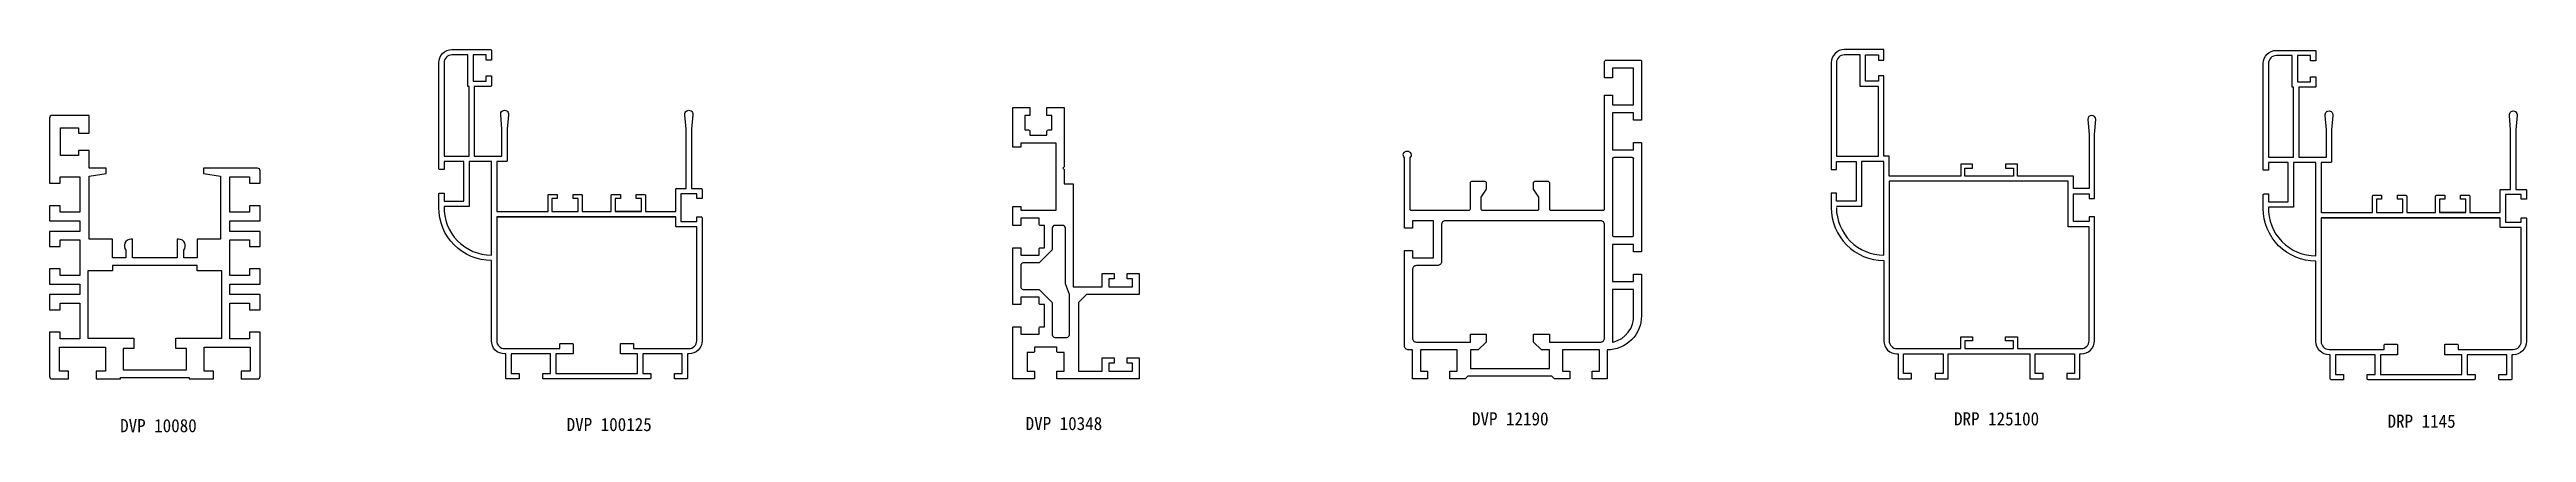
# Model space of a CAD drawing. Extents: x 2157 to 12417, y 247 to 1676.
# Drawn here: x 5295 to 6236, y 250 to 395 of the extents above; entities that cross this region are included whole.
import ezdxf

# ---------------------------------------------------------------- set-up
doc = ezdxf.new("R2010")
doc.units = 0
doc.header["$LTSCALE"] = 8
doc.layers.get('0').update_dxf_attribs({"linetype": 'CONTINUOUS'})
doc.layers.add('AM_0', color=7, linetype='CONTINUOUS', lineweight=30)
doc.layers.add('외형선', color=3, linetype='CONTINUOUS')
doc.styles.add('궁서체', font='')
doc.styles.get('궁서체').set_extended_font_data('GungsuhChe')

msp = doc.modelspace()

# ---------------------------------------------------------------- texts
at = {"layer": 'AM_0', "color": 7, "style": '궁서체'}
for s, p in [('DVP 10080', (5322.27, 250.04)), ('DVP 100125', (5491.89, 250.47)), ('DVP 10348', (5666.24, 250.85)), ('DVP 12190', (5835.8, 252.63)), ('DRP 125100', (6018.91, 252.63)), ('DRP 1145', (6183.6, 251.73))]:
    msp.add_text(s, height=5, dxfattribs=at).set_placement(p)

# ---------------------------------------------------------------- linework, layer by layer
at = {"color": 7, "lineweight": -3}
for points in [[(5520.31, 333.77), (5510.31, 333.77), (5520.31, 333.77), (5520.31, 338.77), (5518.31, 338.77), (5518.31, 340.27), (5521.51, 340.27, -0.414214), (5521.81, 339.97), (5521.81, 333.77), (5533.31, 333.77), (5533.31, 342.22, -0.414214), (5533.61, 342.52), (5537.31, 342.52), (5537.31, 365.06), (5536.83, 370.51, -1.191754), (5539.78, 370.51), (5539.31, 365.06), (5539.31, 342.52), (5543.01, 342.52, -0.414214), (5543.31, 342.22), (5543.31, 338.77), (5541.31, 338.77), (5541.31, 340.52), (5535.31, 340.52), (5535.31, 330.02), (5541.31, 330.02), (5541.31, 331.77), (5543.01, 331.77, -0.414214), (5543.31, 331.47), (5543.31, 284.77, -0.414214), (5538.31, 279.77), (5537.81, 279.77), (5537.81, 270.57, -0.414214), (5537.51, 270.27), (5533.11, 270.27, -0.414214), (5532.81, 270.57), (5532.81, 272.27), (5535.81, 272.27), (5535.81, 279.77), (5520.81, 279.77), (5520.81, 272.27), (5523.81, 272.27), (5523.81, 270.57, -0.414214), (5523.51, 270.27), (5483.11, 270.27, -0.414214), (5482.81, 270.57), (5482.81, 272.27), (5485.81, 272.27), (5485.81, 279.77), (5470.81, 279.77), (5470.81, 272.27), (5473.81, 272.27), (5473.81, 270.27), (5469.11, 270.27, -0.414214), (5468.81, 270.57), (5468.81, 279.77), (5468.31, 279.77, -0.414214), (5463.31, 284.77), (5463.31, 315.27, -0.414214), (5443.31, 335.27), (5443.31, 340.47, -0.414214), (5443.61, 340.77), (5445.31, 340.77), (5445.31, 337.77), (5452.81, 337.77), (5452.81, 352.77), (5445.31, 352.77), (5445.31, 349.77), (5443.61, 349.77, -0.414214), (5443.31, 350.07), (5443.31, 390.27, -0.414214), (5448.31, 395.27), (5463.01, 395.27, -0.414214), (5463.31, 394.97), (5463.31, 391.27), (5461.31, 391.27), (5461.31, 393.27), (5456.31, 393.27), (5456.31, 383.27), (5461.31, 383.27), (5461.31, 385.27), (5463.31, 385.27), (5463.31, 381.57, -0.414214), (5463.01, 381.27), (5456.81, 381.27), (5456.81, 354.77), (5467.31, 354.77), (5467.31, 365.06), (5466.83, 370.51, -1.191754), (5469.78, 370.51), (5469.31, 365.06), (5469.31, 353.07, -0.414214), (5469.01, 352.77), (5465.31, 352.77), (5465.31, 333.77), (5484.81, 333.77), (5484.81, 339.97, -0.414214), (5485.11, 340.27), (5488.31, 340.27), (5488.31, 338.77), (5486.31, 338.77), (5486.31, 333.77), (5496.31, 333.77), (5496.31, 338.77), (5494.31, 338.77), (5494.31, 340.27), (5497.51, 340.27, -0.414214), (5497.81, 339.97), (5497.81, 333.77), (5508.81, 333.77), (5508.81, 339.97, -0.414214), (5509.11, 340.27), (5512.31, 340.27), (5512.31, 338.77), (5510.31, 338.77), (5510.31, 333.77)], [(6213.35, 333.47), (6203.35, 333.47), (6213.35, 333.47), (6213.35, 338.47), (6211.35, 338.47), (6211.35, 339.97), (6214.55, 339.97, -0.414214), (6214.85, 339.67), (6214.85, 333.47), (6226.35, 333.47), (6226.35, 341.92, -0.414214), (6226.65, 342.22), (6230.35, 342.22), (6230.35, 364.76), (6229.88, 370.21, -1.191754), (6232.83, 370.21), (6232.35, 364.76), (6232.35, 342.22), (6236.05, 342.22, -0.414214), (6236.35, 341.92), (6236.35, 338.47), (6234.35, 338.47), (6234.35, 340.22), (6228.35, 340.22), (6228.35, 329.72), (6234.35, 329.72), (6234.35, 331.47), (6236.05, 331.47, -0.414214), (6236.35, 331.17), (6236.35, 284.47, -0.414214), (6231.35, 279.47), (6230.85, 279.47), (6230.85, 270.27, -0.414214), (6230.55, 269.97), (6226.15, 269.97, -0.414214), (6225.85, 270.27), (6225.85, 271.97), (6228.85, 271.97), (6228.85, 279.47), (6213.85, 279.47), (6213.85, 271.97), (6216.85, 271.97), (6216.85, 270.27, -0.414214), (6216.55, 269.97), (6176.15, 269.97, -0.414214), (6175.85, 270.27), (6175.85, 271.97), (6178.85, 271.97), (6178.85, 279.47), (6163.85, 279.47), (6163.85, 271.97), (6166.85, 271.97), (6166.85, 269.97), (6162.15, 269.97, -0.414214), (6161.85, 270.27), (6161.85, 279.47), (6161.35, 279.47, -0.414214), (6156.35, 284.47), (6156.35, 314.97, -0.414214), (6136.35, 334.97), (6136.35, 340.17, -0.414214), (6136.65, 340.47), (6138.35, 340.47), (6138.35, 337.47), (6145.85, 337.47), (6145.85, 352.47), (6138.35, 352.47), (6138.35, 349.47), (6136.65, 349.47, -0.414214), (6136.35, 349.77), (6136.35, 389.97, -0.414214), (6141.35, 394.97), (6156.05, 394.97, -0.414214), (6156.35, 394.67), (6156.35, 390.97), (6154.35, 390.97), (6154.35, 392.97), (6149.35, 392.97), (6149.35, 382.97), (6154.35, 382.97), (6154.35, 384.97), (6156.35, 384.97), (6156.35, 381.27, -0.414214), (6156.05, 380.97), (6149.85, 380.97), (6149.85, 354.47), (6160.35, 354.47), (6160.35, 364.76), (6159.88, 370.21, -1.191754), (6162.83, 370.21), (6162.35, 364.76), (6162.35, 352.77, -0.414214), (6162.05, 352.47), (6158.35, 352.47), (6158.35, 333.47), (6177.85, 333.47), (6177.85, 339.67, -0.414214), (6178.15, 339.97), (6181.35, 339.97), (6181.35, 338.47), (6179.35, 338.47), (6179.35, 333.47), (6189.35, 333.47), (6189.35, 338.47), (6187.35, 338.47), (6187.35, 339.97), (6190.55, 339.97, -0.414214), (6190.85, 339.67), (6190.85, 333.47), (6201.85, 333.47), (6201.85, 339.67, -0.414214), (6202.15, 339.97), (6205.35, 339.97), (6205.35, 338.47), (6203.35, 338.47), (6203.35, 333.47)], [(5445.31, 335.77, 0.422374), (5463.31, 317.27), (5463.31, 352.77), (5454.81, 352.77), (5454.81, 335.77), (5445.31, 335.77)], [(5974.23, 335.27, 0.414214), (5992.23, 317.27), (5992.23, 352.77), (5983.73, 352.77), (5983.73, 335.77), (5974.23, 335.77)], [(6138.36, 335.47, 0.422374), (6156.35, 316.97), (6156.35, 352.47), (6147.85, 352.47), (6147.85, 335.47), (6138.35, 335.47)], [(5465.31, 331.77), (5465.31, 284.77, 0.414214), (5468.31, 281.77), (5489.31, 281.77), (5489.31, 283.47, -0.414214), (5489.61, 283.77), (5494.01, 283.77, -0.414214), (5494.31, 283.47), (5494.31, 279.77), (5487.81, 279.77), (5487.81, 272.27), (5518.81, 272.27), (5518.81, 279.77), (5512.31, 279.77), (5512.31, 283.47, -0.414214), (5512.61, 283.77), (5517.01, 283.77, -0.414214), (5517.31, 283.47), (5517.31, 281.77), (5538.31, 281.77, 0.414214), (5541.31, 284.77), (5541.31, 328.02), (5533.61, 328.02, -0.414214), (5533.31, 328.32), (5533.31, 331.77), (5465.31, 331.77), (5533.31, 331.77)], [(6158.35, 331.47), (6158.35, 284.47, 0.414214), (6161.35, 281.47), (6182.35, 281.47), (6182.35, 283.17, -0.414214), (6182.65, 283.47), (6187.05, 283.47, -0.414214), (6187.35, 283.17), (6187.35, 279.47), (6180.85, 279.47), (6180.85, 271.97), (6211.85, 271.97), (6211.85, 279.47), (6205.35, 279.47), (6205.35, 283.17, -0.414214), (6205.65, 283.47), (6210.05, 283.47, -0.414214), (6210.35, 283.17), (6210.35, 281.47), (6231.35, 281.47, 0.414214), (6234.35, 284.47), (6234.35, 327.72), (6226.65, 327.72, -0.414214), (6226.35, 328.02), (6226.35, 331.47), (6158.35, 331.47), (6226.35, 331.47)]]:
    msp.add_lwpolyline(points, format="xyb", dxfattribs=at)
for points in [[(5992.23, 395.27), (5977.23, 395.27, 0.414214), (5972.23, 390.27), (5972.23, 349.77), (5974.23, 349.77), (5974.23, 352.77), (5981.73, 352.77), (5981.73, 337.77), (5974.23, 337.77), (5974.23, 340.77), (5972.23, 340.77), (5972.23, 335.27, 0.414214), (5992.23, 315.27), (5992.23, 284.77, 0.414214), (5997.23, 279.77), (5997.73, 279.77), (5997.73, 270.27), (6002.73, 270.27), (6002.73, 272.27), (5999.73, 272.27), (5999.73, 279.77), (6014.73, 279.77), (6014.73, 272.27), (6011.73, 272.27), (6011.73, 270.27), (6016.73, 270.27), (6016.73, 279.77), (6047.73, 279.77), (6047.73, 270.27), (6052.73, 270.27), (6052.73, 272.27), (6049.73, 272.27), (6049.73, 279.77), (6064.73, 279.77), (6064.73, 272.27), (6061.73, 272.27), (6061.73, 270.27), (6066.73, 270.27), (6066.73, 279.77), (6067.23, 279.77, 0.414214), (6072.23, 284.77), (6072.23, 331.77), (6070.23, 331.77), (6070.23, 330.02), (6064.23, 330.02), (6064.23, 340.52), (6070.23, 340.52), (6070.23, 338.77), (6072.23, 338.77), (6072.23, 363.06), (6072.73, 368.77, 1), (6069.73, 368.77), (6070.23, 363.06), (6070.23, 347.27), (6070.23, 342.52), (6064.23, 342.52), (6064.23, 347.27), (6042.98, 347.27), (6042.98, 351.77), (6038.48, 351.77), (6038.48, 350.27), (6041.48, 350.27), (6041.48, 347.27), (6022.98, 347.27), (6022.98, 350.27), (6025.98, 350.27), (6025.98, 351.77), (6021.48, 351.77), (6021.48, 347.27), (5994.23, 347.27), (5994.23, 354.77), (5992.23, 354.77), (5992.23, 385.27), (5990.23, 385.27), (5990.23, 383.27), (5985.23, 383.27), (5985.23, 393.27), (5990.23, 393.27), (5990.23, 391.27), (5992.23, 391.27)], [(5445.31, 390.27), (5445.31, 354.77), (5454.81, 354.77), (5454.81, 381.27), (5454.31, 381.27), (5454.31, 393.27), (5448.31, 393.27, 0.414214)], [(5983.23, 393.27), (5977.23, 393.27, 0.414214), (5974.23, 390.27), (5974.23, 354.77), (5990.23, 354.77), (5990.23, 381.27), (5983.23, 381.27)], [(6138.35, 389.97), (6138.35, 354.47), (6147.85, 354.47), (6147.85, 380.97), (6147.35, 380.97), (6147.35, 392.97), (6141.35, 392.97, 0.414214)], [(6025.98, 284.77), (6022.98, 284.77), (6022.98, 281.77), (6041.48, 281.77), (6041.48, 284.77), (6038.48, 284.77), (6038.48, 286.27), (6042.98, 286.27), (6042.98, 281.77), (6047.73, 281.77), (6067.23, 281.77, 0.414214), (6070.23, 284.77), (6070.23, 328.02), (6062.23, 328.02), (6062.23, 345.27), (5994.23, 345.27), (5994.23, 284.77, 0.414214), (5997.23, 281.77), (6016.73, 281.77), (6021.48, 281.77), (6021.48, 286.27), (6025.98, 286.27)]]:
    msp.add_lwpolyline(points, format="xyb", close=True, dxfattribs=at)
at = {"layer": '외형선', "color": 7, "lineweight": -3}
for points in [[(5897.18, 318.52), (5897.18, 321.27), (5889.18, 321.27), (5889.18, 307.27), (5897.18, 307.27), (5897.18, 310.02), (5900.18, 310.02), (5900.18, 294.27, -0.414214), (5887.18, 281.27), (5887.18, 270.27), (5881.43, 270.27), (5881.43, 273.27), (5884.18, 273.27), (5884.18, 281.27), (5870.18, 281.27), (5870.18, 273.27), (5872.93, 273.27), (5872.93, 270.27), (5867.18, 270.27), (5866.18, 271.27), (5850.18, 271.27), (5834.18, 271.27), (5833.18, 270.27), (5827.43, 270.27), (5827.43, 273.27), (5830.18, 273.27), (5830.18, 281.27), (5816.18, 281.27), (5816.18, 273.27), (5818.93, 273.27), (5818.93, 270.27), (5813.18, 270.27), (5813.18, 281.27), (5811.68, 281.27, -0.414214), (5810.18, 282.77), (5810.18, 319.02), (5813.18, 319.02), (5813.18, 316.27), (5821.18, 316.27), (5821.18, 330.27), (5813.18, 330.27), (5813.18, 327.52), (5810.18, 327.52), (5810.18, 354.15, -2.618034), (5812.18, 354.15), (5812.18, 334.77, 0.414214), (5812.68, 334.27), (5834.68, 334.27, 0.414214), (5835.18, 334.77), (5835.18, 344.77, -0.414214), (5835.68, 345.27), (5840.68, 345.27, -0.414214), (5841.18, 344.77), (5841.18, 342.27), (5839.18, 339.27), (5839.18, 334.77, 0.414214), (5839.68, 334.27), (5860.68, 334.27, 0.414214), (5861.18, 334.77), (5861.18, 339.27), (5859.18, 342.27), (5859.18, 344.77, -0.414214), (5859.68, 345.27), (5864.68, 345.27, -0.414214), (5865.18, 344.77), (5865.18, 334.77, 0.414214), (5865.68, 334.27), (5885.68, 334.27, 0.414214), (5886.18, 334.77), (5886.18, 378.02), (5889.18, 378.02), (5889.18, 374.27), (5897.18, 374.27), (5897.18, 388.27), (5889.18, 388.27), (5889.18, 384.52), (5886.18, 384.52), (5886.18, 390.77, -0.414214), (5886.68, 391.27), (5899.68, 391.27, -0.414214), (5900.18, 390.77), (5900.18, 368.52), (5897.18, 368.52), (5897.18, 371.27), (5889.18, 371.27), (5889.18, 357.27), (5897.18, 357.27), (5897.18, 360.02), (5900.18, 360.02), (5900.18, 318.52)], [(5306.45, 357.02), (5306.45, 355.02), (5299.65, 355.02), (5299.65, 360.27), (5299.65, 365.52), (5306.45, 365.52), (5306.45, 363.52), (5310.45, 363.52), (5310.45, 370.27), (5296.45, 370.27, 0.414214), (5295.45, 369.27), (5295.45, 344.52), (5299.45, 344.52), (5299.45, 347.02), (5306.95, 347.02), (5306.95, 340.27), (5306.95, 333.52), (5299.45, 333.52), (5299.45, 336.02), (5295.45, 336.02), (5295.45, 330.27), (5306.95, 330.27), (5306.95, 326.27), (5295.45, 326.27), (5295.45, 320.52), (5299.45, 320.52), (5299.45, 323.02), (5306.95, 323.02), (5306.95, 316.27), (5306.95, 309.52), (5299.45, 309.52), (5299.45, 312.02), (5295.45, 312.02), (5295.45, 306.27), (5306.95, 306.27), (5306.95, 302.27), (5295.45, 302.27), (5295.45, 296.52), (5299.45, 296.52), (5299.45, 299.02), (5306.95, 299.02), (5306.95, 292.27), (5306.95, 285.52), (5299.45, 285.52), (5299.45, 288.02), (5295.45, 288.02), (5295.45, 271.27, 0.414214), (5296.45, 270.27), (5302.7, 270.27), (5302.7, 273.27), (5299.2, 273.27), (5299.2, 282.27), (5307.95, 282.27), (5316.7, 282.27), (5316.7, 273.27), (5313.2, 273.27), (5313.2, 270.27), (5322.45, 270.27), (5322.45, 270.77), (5335.45, 270.77), (5348.45, 270.77), (5348.45, 270.27), (5357.7, 270.27), (5357.7, 273.27), (5354.2, 273.27), (5354.2, 282.27), (5362.95, 282.27), (5371.7, 282.27), (5371.7, 273.27), (5368.2, 273.27), (5368.2, 270.27), (5374.45, 270.27, 0.414214), (5375.45, 271.27), (5375.45, 288.02), (5371.45, 288.02), (5371.45, 285.52), (5363.95, 285.52), (5363.95, 292.27), (5363.95, 299.02), (5371.45, 299.02), (5371.45, 296.52), (5375.45, 296.52), (5375.45, 302.27), (5363.95, 302.27), (5363.95, 306.27), (5375.45, 306.27), (5375.45, 312.02), (5371.45, 312.02), (5371.45, 309.52), (5363.95, 309.52), (5363.95, 316.27), (5363.95, 323.02), (5371.45, 323.02), (5371.45, 320.52), (5375.45, 320.52), (5375.45, 326.27), (5363.95, 326.27), (5363.95, 330.27), (5375.45, 330.27), (5375.45, 336.02), (5371.45, 336.02), (5371.45, 333.52), (5363.95, 333.52), (5363.95, 340.27), (5363.95, 347.02), (5371.45, 347.02), (5371.45, 344.52), (5375.45, 344.52), (5375.45, 349.27, 0.414214), (5374.45, 350.27), (5353.95, 350.27), (5353.95, 348.27), (5360.45, 347.27), (5360.45, 323.27), (5351.55, 323.27), (5351.55, 316.27), (5346.45, 316.27), (5346.45, 319.15, 0.640362), (5344.55, 323.27), (5343.95, 323.27), (5343.95, 316.27), (5335.45, 316.27), (5326.95, 316.27), (5326.95, 323.27), (5326.35, 323.27, 0.640362), (5324.45, 319.15), (5324.45, 316.27), (5319.35, 316.27), (5319.35, 323.27), (5310.45, 323.27), (5310.45, 347.27), (5316.95, 348.27), (5316.95, 350.27), (5310.45, 350.27), (5310.45, 357.02)], [(5709.35, 270.27), (5678.1, 270.27), (5678.1, 273.27), (5680.85, 273.27), (5680.85, 280.27), (5678.6, 280.27, -0.414214), (5678.1, 280.77), (5678.1, 282.27), (5669.6, 282.27), (5669.6, 280.77, -0.414214), (5669.1, 280.27), (5666.85, 280.27), (5666.85, 273.27), (5669.6, 273.27), (5669.6, 270.27), (5661.35, 270.27), (5661.35, 290.02), (5664.35, 290.02), (5664.35, 287.27), (5671.35, 287.27), (5671.35, 289.52, -0.414214), (5671.85, 290.02), (5673.35, 290.02), (5673.35, 298.52), (5671.85, 298.52, -0.414214), (5671.35, 299.02), (5671.35, 301.27), (5664.35, 301.27), (5664.35, 298.52), (5661.35, 298.52), (5661.35, 320.02), (5664.35, 320.02), (5664.35, 317.27), (5671.35, 317.27), (5671.35, 319.52, -0.414214), (5671.85, 320.02), (5673.35, 320.02), (5673.35, 328.52), (5671.85, 328.52, -0.414214), (5671.35, 329.02), (5671.35, 331.27), (5664.35, 331.27), (5664.35, 328.52), (5661.35, 328.52), (5661.35, 335.77), (5664.35, 335.77), (5664.35, 334.27), (5677.85, 334.27), (5677.85, 359.77), (5664.35, 359.77), (5664.35, 358.27), (5661.35, 358.27), (5661.35, 373.27), (5667.85, 373.27), (5667.85, 370.27), (5665.95, 370.27), (5665.95, 364.77), (5667.35, 364.77, -0.414214), (5667.85, 364.27), (5667.85, 362.77), (5674.35, 362.77), (5674.35, 364.27, -0.414214), (5674.85, 364.77), (5676.25, 364.77), (5676.25, 370.27), (5674.35, 370.27), (5674.35, 373.27), (5680.85, 373.27), (5680.85, 350.77), (5680.35, 350.27), (5680.85, 349.77), (5680.85, 344.27), (5684.35, 344.27), (5684.35, 305.27), (5695.35, 305.27), (5695.35, 310.27), (5699.85, 310.27), (5699.85, 308.27), (5697.85, 308.27), (5697.85, 305.27), (5706.85, 305.27), (5706.85, 308.27), (5704.85, 308.27), (5704.85, 310.27), (5709.35, 310.27), (5709.35, 302.27), (5689.35, 302.27), (5686.35, 299.27), (5686.35, 273.27), (5695.35, 273.27), (5695.35, 278.27), (5699.85, 278.27), (5699.85, 276.27), (5697.85, 276.27), (5697.85, 273.27), (5706.85, 273.27), (5706.85, 276.27), (5704.85, 276.27), (5704.85, 278.27), (5709.35, 278.27)], [(5835.18, 281.27), (5835.18, 274.27), (5850.18, 274.27), (5865.18, 274.27), (5865.18, 281.27), (5862.18, 281.27), (5859.18, 284.27), (5859.18, 287.27), (5865.18, 287.27), (5865.18, 284.27), (5884.68, 284.27, 0.414214), (5886.18, 285.77), (5886.18, 328.77, 0.414214), (5884.68, 330.27), (5825.68, 330.27, 0.414214), (5824.18, 328.77), (5824.18, 314.77, -0.414214), (5822.68, 313.27), (5814.68, 313.27, 0.414214), (5813.18, 311.77), (5813.18, 285.77, 0.414214), (5814.68, 284.27), (5835.18, 284.27), (5835.18, 287.27), (5841.18, 287.27), (5841.18, 284.27), (5838.18, 281.27)], [(5665.35, 304.27), (5671.35, 304.27), (5676.35, 299.27), (5676.35, 287.02, 0.414214), (5677.35, 286.02), (5681.85, 286.02, 0.414214), (5682.85, 287.02), (5682.85, 302.27), (5681.35, 306.39), (5681.35, 327.52, 0.414214), (5680.35, 328.52), (5677.35, 328.52, 0.414214), (5676.35, 327.52), (5676.35, 319.27), (5671.35, 314.27), (5665.35, 314.27, 0.414214), (5664.35, 313.27), (5664.35, 305.27, 0.414214)]]:
    msp.add_lwpolyline(points, format="xyb", close=True, dxfattribs=at)
for points in [[(5896.68, 354.27, -0.414214), (5897.18, 353.77, 0.414214), (5896.68, 354.27), (5889.68, 354.27, 0.414214), (5889.18, 353.77), (5889.18, 324.77, 0.414214), (5889.68, 324.27), (5896.68, 324.27, 0.414214), (5897.18, 324.77), (5897.18, 353.77)], [(5897.18, 293.46), (5897.18, 304.27), (5889.18, 304.27), (5889.18, 284.27), (5889.39, 284.27, 0.366948), (5897.18, 294.6)]]:
    msp.add_lwpolyline(points, format="xyb", dxfattribs=at)
msp.add_lwpolyline([(5327.45, 281.77), (5323.45, 281.77), (5323.45, 273.77), (5335.45, 273.77), (5347.45, 273.77), (5347.45, 281.77), (5343.45, 281.77), (5343.45, 285.77), (5360.95, 285.77), (5360.95, 311.27), (5351.55, 311.27), (5351.55, 313.27), (5335.45, 313.27), (5319.35, 313.27), (5319.35, 311.27), (5309.95, 311.27), (5309.95, 285.77), (5327.45, 285.77)], close=True, dxfattribs=at)

msp.set_redraw_order([(e.dxf.handle, doc.entitydb.next_handle()) for e in msp.query("TEXT MTEXT ATTDEF DIMENSION ARC_DIMENSION")])  # texts and dimensions are drawn at this point

doc.saveas('drawing.dxf')
